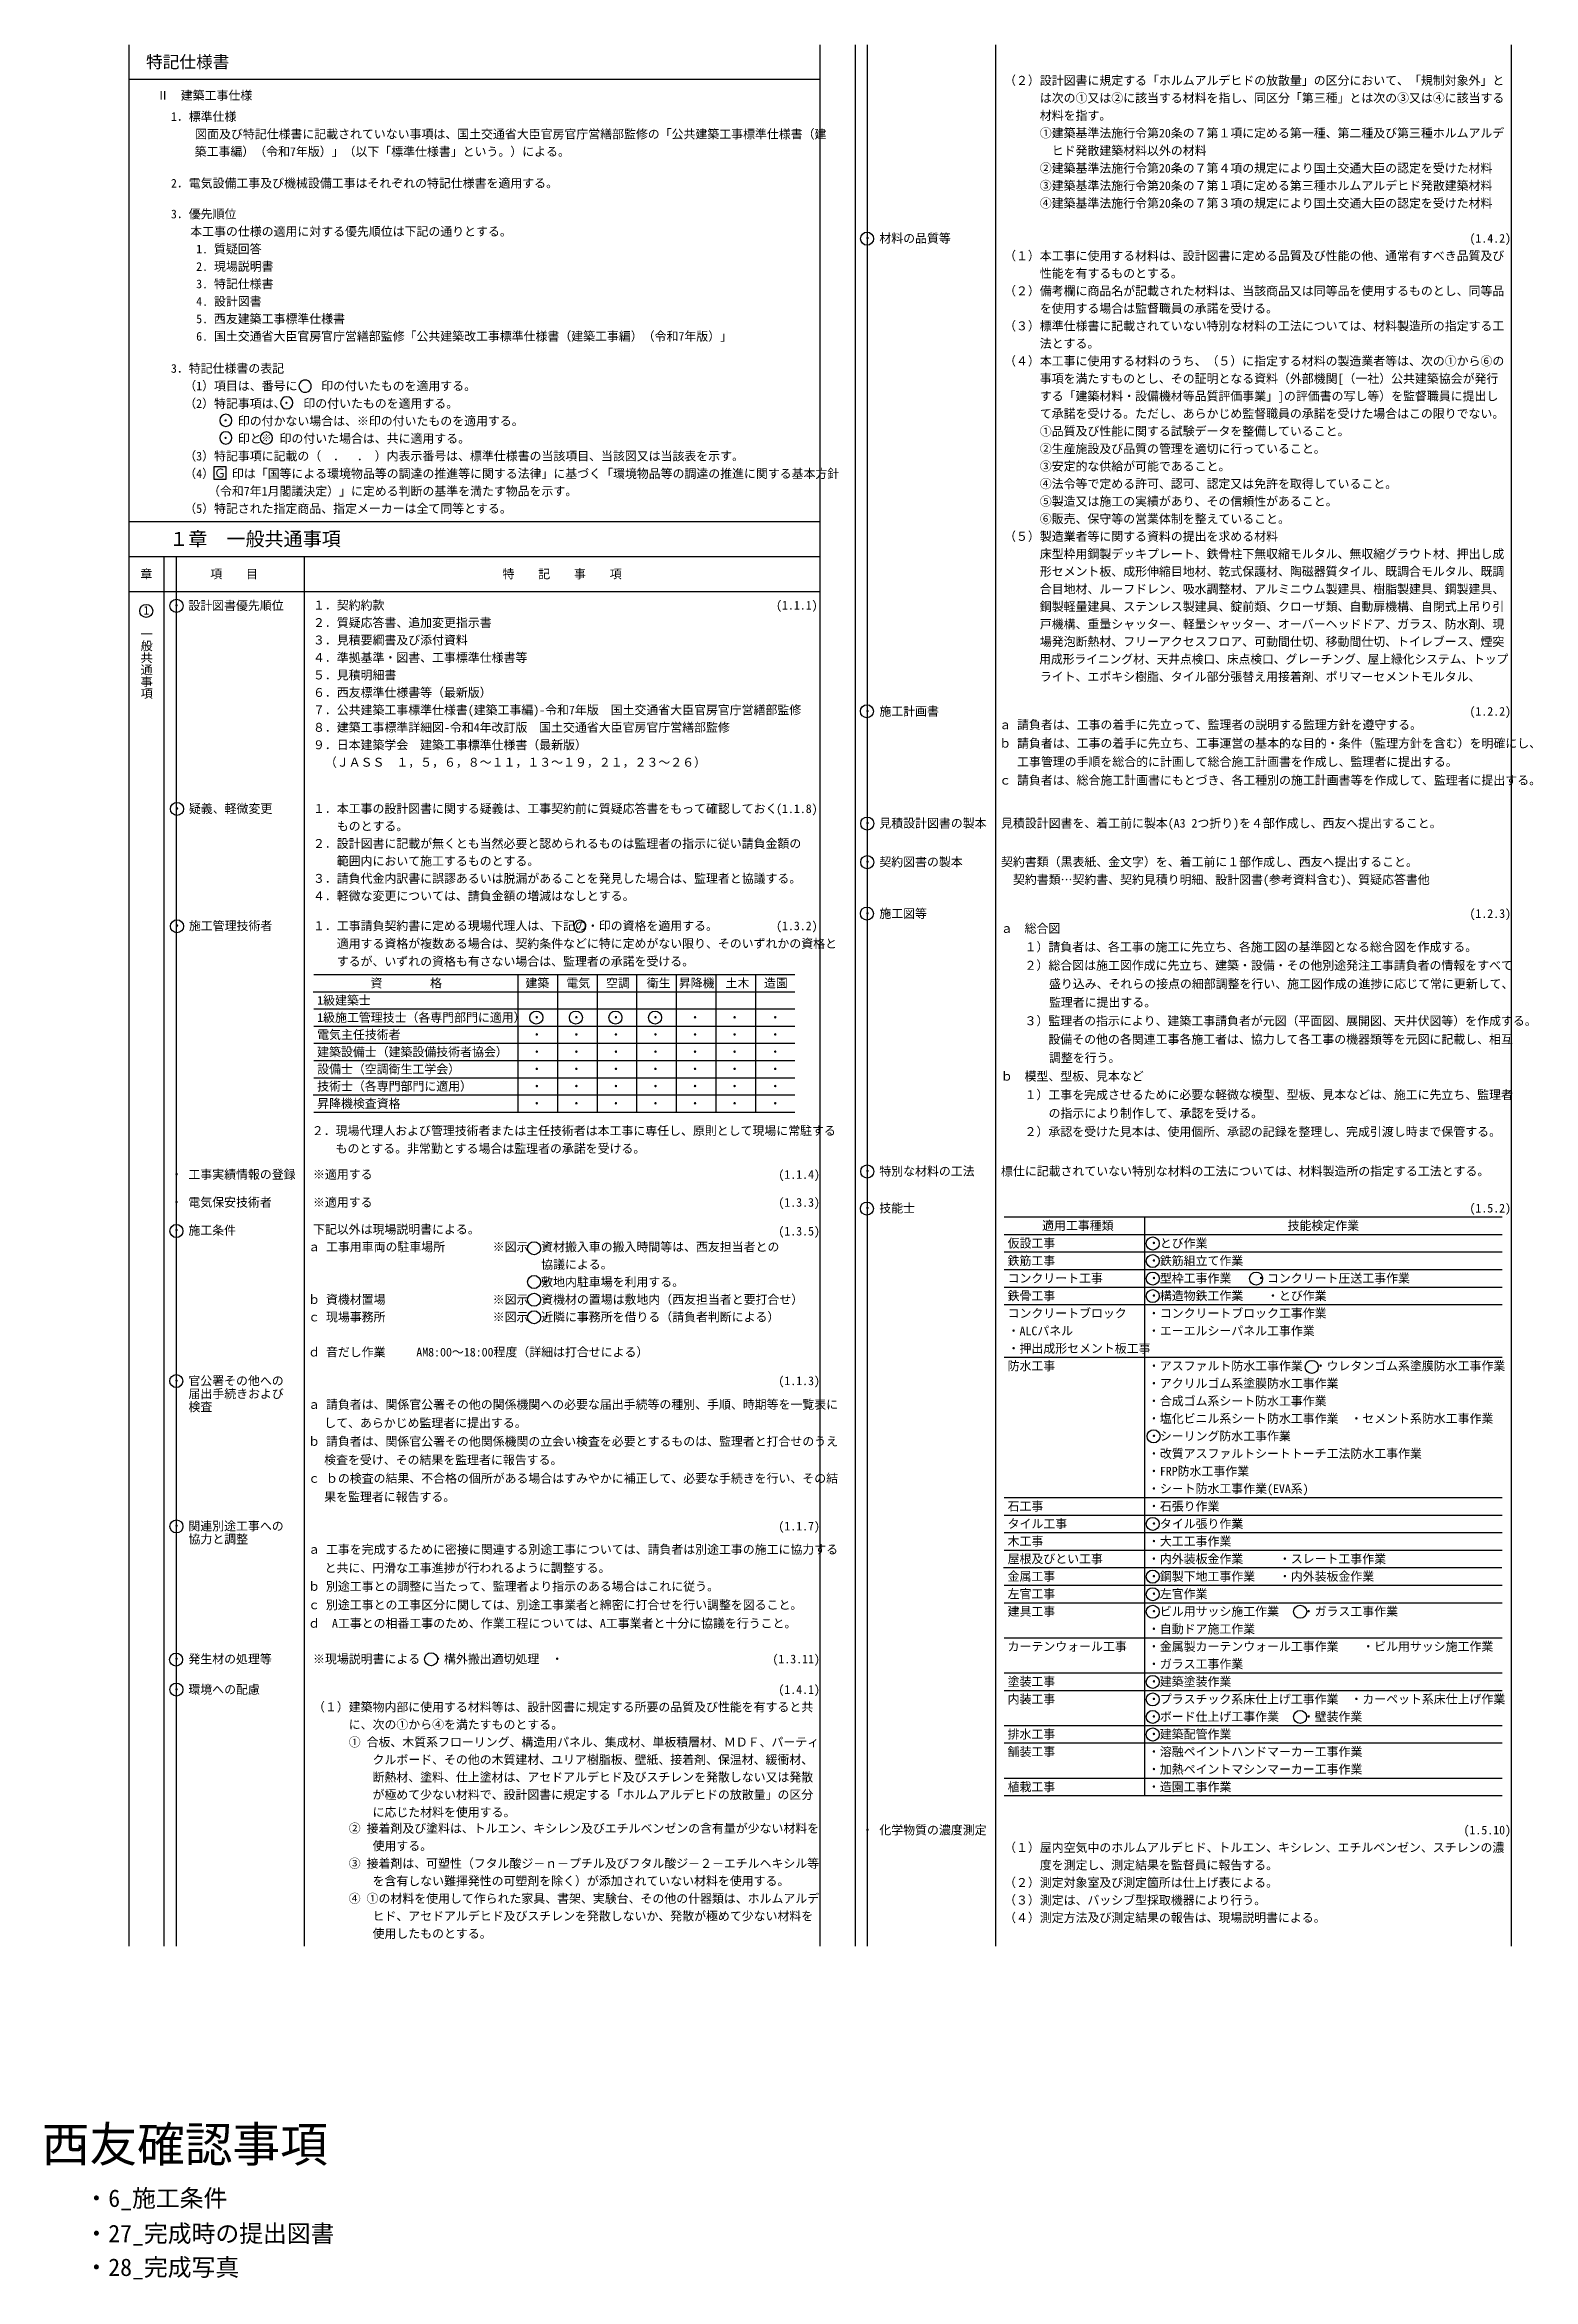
# Model space of a CAD drawing. Header units: millimetres. Extents: x 1 to 4376, y -95 to 584.
# Drawn here: x 1 to 427, y -56 to 584 of the extents above; entities that cross this region are included whole.
import ezdxf
from ezdxf.enums import TextEntityAlignment as Align

# ---------------------------------------------------------------- set-up
doc = ezdxf.new("R2010")
doc.units = ezdxf.units.MM
doc.header["$LTSCALE"] = 0.2
doc.layers.get('Defpoints').update_dxf_attribs({"color": 40})
for name, color, linetype in [('中枠', 6, 'Continuous'), ('文字', 7, 'Continuous'), ('文字2', 2, 'Continuous'), ('表', 4, 'Continuous')]:
    doc.layers.add(name, color=color, linetype=linetype)
doc.styles.add('@ＭＳ ゴシック', font='@MS Gothic.ttf', dxfattribs={"width": 0.85})
doc.styles.add('_Gothic_', font='MS Gothic.ttf', dxfattribs={"height": 1})
doc.styles.add('T_text', font='@MS Gothic.ttf')
doc.styles.add('text', font='MS Gothic.ttf')
doc.styles.add('ＭＳ ゴシック', font='MS Gothic.ttf')

msp = doc.modelspace()

# ---------------------------------------------------------------- texts
at = {"layer": 'Defpoints', "style": 'text'}
msp.add_text('ｄ\u3000A工事との相番工事のため、作業工程については、A工事業者と十分に協議を行うこと。', height=2.5, dxfattribs=at).set_placement((76.07, 130.76))
at = {"layer": '文字'}
for s, height, style, p in [('特記仕様書', 3.5, 'ＭＳ ゴシック', (29.66, 579.21)), ('Ⅱ\u3000建築工事仕様', 2.5, 'ＭＳ ゴシック', (32.78, 569.6)), ('（２）設計図書に規定する「ホルムアルデヒドの放散量」の区分において、「規制対象外」と', 2.5, 'ＭＳ ゴシック', (275.35, 573.88)), ('\u3000\u3000\u3000は次の①又は②に該当する材料を指し、同区分「第三種」とは次の③又は④に該当する', 2.5, 'ＭＳ ゴシック', (275.35, 568.86)), ('1．標準仕様', 2.5, 'ＭＳ ゴシック', (36.79, 563.55)), ('\u3000\u3000\u3000材料を指す。', 2.5, 'ＭＳ ゴシック', (275.35, 563.84)), (' \u3000 \u3000図面及び特記仕様書に記載されていない事項は、国土交通省大臣官房官庁営繕部監修の「公共建築工事標準仕様書（建', 2.5, 'ＭＳ ゴシック', (33.52, 558.53)), ('\u3000\u3000\u3000①建築基準法施行令第20条の７第１項に定める第一種、第二種及び第三種ホルムアルデ', 2.5, 'ＭＳ ゴシック', (275.35, 558.82)), ('\u3000  築工事編）（令和7年版）」（以下「標準仕様書」という。）による。', 2.5, 'ＭＳ ゴシック', (36.79, 553.51)), ('\u3000\u3000\u3000②建築基準法施行令第20条の７第４項の規定により国土交通大臣の認定を受けた材料', 2.5, 'ＭＳ ゴシック', (275.35, 548.77)), ('\u3000\u3000\u3000\u3000ヒド発散建築材料以外の材料', 2.5, 'ＭＳ ゴシック', (275.35, 553.79)), ('2．電気設備工事及び機械設備工事はそれぞれの特記仕様書を適用する。', 2.5, 'ＭＳ ゴシック', (36.79, 544.46)), ('\u3000\u3000\u3000③建築基準法施行令第20条の７第１項に定める第三種ホルムアルデヒド発散建築材料', 2.5, 'ＭＳ ゴシック', (275.35, 543.75)), ('\u3000\u3000\u3000④建築基準法施行令第20条の７第３項の規定により国土交通大臣の認定を受けた材料', 2.5, 'ＭＳ ゴシック', (275.35, 538.73)), ('3．優先順位', 2.5, 'text', (36.79, 535.65)), (' 本工事の仕様の適用に対する優先順位は下記の通りとする。', 2.5, 'text', (40.61, 530.64)), ('  1. 質疑回答\u3000', 2.5, 'text', (40.61, 525.62)), ('・ 材料の品質等', 2.5, 'ＭＳ ゴシック', (234.52, 528.68)), ('（１）本工事に使用する材料は、設計図書に定める品質及び性能の他、通常有すべき品質及び', 2.5, 'ＭＳ ゴシック', (275.35, 523.66)), ('  2. 現場説明書', 2.5, 'text', (40.61, 520.62)), ('\u3000\u3000\u3000性能を有するものとする。', 2.5, 'ＭＳ ゴシック', (275.35, 518.64)), ('  4. 設計図書', 2.5, 'text', (40.61, 510.62)), ('  3. 特記仕様書', 2.5, 'text', (40.61, 515.62)), ('（２）備考欄に商品名が記載された材料は、当該商品又は同等品を使用するものとし、同等品', 2.5, 'ＭＳ ゴシック', (275.35, 513.61)), ('  5. 西友建築工事標準仕様書', 2.5, 'text', (40.61, 505.62)), ('\u3000\u3000\u3000を使用する場合は監督職員の承諾を受ける。', 2.5, 'ＭＳ ゴシック', (275.35, 508.59)), ('  6. 国土交通省大臣官房官庁営繕部監修「公共建築改工事標準仕様書（建築工事編）（令和7年版）」', 2.5, 'text', (40.61, 500.62)), ('（３）標準仕様書に記載されていない特別な材料の工法については、材料製造所の指定する工', 2.5, 'ＭＳ ゴシック', (275.35, 503.57)), ('\u3000\u3000\u3000法とする。', 2.5, 'ＭＳ ゴシック', (275.35, 498.55)), ('3．特記仕様書の表記', 2.5, 'ＭＳ ゴシック', (36.79, 491.42)), ('（４）本工事に使用する材料のうち、（５）に指定する材料の製造業者等は、次の①から⑥の', 2.5, 'ＭＳ ゴシック', (275.35, 493.53)), ('（1）項目は、番号に\u3000\u3000印の付いたものを適用する。', 2.5, 'ＭＳ ゴシック', (40.61, 486.4)), ('\u3000\u3000\u3000事項を満たすものとし、その証明となる資料（外部機関[（一社）公共建築協会が発行', 2.5, 'ＭＳ ゴシック', (275.35, 488.5)), ('（2）特記事項は、\u3000 印の付いたものを適用する。', 2.5, 'ＭＳ ゴシック', (40.61, 481.37)), ('\u3000\u3000\u3000て承諾を受ける。ただし、あらかじめ監督職員の承諾を受けた場合はこの限りでない。', 2.5, 'ＭＳ ゴシック', (275.35, 478.46)), ('\u3000\u3000\u3000する「建築材料・設備機材等品質評価事業」]の評価書の写し等）を監督職員に提出し', 2.5, 'ＭＳ ゴシック', (275.35, 483.48)), ('\u3000\u3000 \u3000\u3000印の付かない場合は、※印の付いたものを適用する。', 2.5, 'ＭＳ ゴシック', (40.61, 476.35)), ('\u3000\u3000\u3000①品質及び性能に関する試験データを整備していること。', 2.5, 'ＭＳ ゴシック', (275.35, 473.44)), ('（3）特記事項に記載の（  ．  ． ）内表示番号は、標準仕様書の当該項目、当該図又は当該表を示す。', 2.5, 'ＭＳ ゴシック', (40.61, 466.31)), ('\u3000\u3000\u3000\u3000 印と\u3000 印の付いた場合は、共に適用する。', 2.5, 'ＭＳ ゴシック', (40.61, 471.33)), ('\u3000\u3000\u3000②生産施設及び品質の管理を適切に行っていること。', 2.5, 'ＭＳ ゴシック', (275.35, 468.41)), ('（4）\u3000 印は「国等による環境物品等の調達の推進等に関する法律」に基づく「環境物品等の調達の推進に関する基本方針', 2.5, 'ＭＳ ゴシック', (40.61, 461.28)), ('\u3000\u3000\u3000③安定的な供給が可能であること。', 2.5, 'ＭＳ ゴシック', (275.35, 463.39)), ('\u3000\u3000（令和7年1月閣議決定）」に定める判断の基準を満たす物品を示す。', 2.5, 'ＭＳ ゴシック', (40.61, 456.26)), ('\u3000\u3000\u3000④法令等で定める許可、認可、認定又は免許を取得していること。', 2.5, 'ＭＳ ゴシック', (275.35, 458.37)), ('\u3000\u3000\u3000⑤製造又は施工の実績があり、その信頼性があること。', 2.5, 'ＭＳ ゴシック', (275.35, 453.35)), ('（5）特記された指定商品、指定メーカーは全て同等とする。', 2.5, 'ＭＳ ゴシック', (40.61, 451.28)), ('\u3000\u3000\u3000⑥販売、保守等の営業体制を整えていること。', 2.5, 'ＭＳ ゴシック', (275.35, 448.32)), ('（５）製造業者等に関する資料の提出を求める材料', 2.5, 'ＭＳ ゴシック', (275.35, 443.3)), ('\u3000\u3000\u3000床型枠用鋼製デッキプレート、鉄骨柱下無収縮モルタル、無収縮グラウト材、押出し成', 2.5, 'ＭＳ ゴシック', (275.35, 438.28)), ('\u3000\u3000\u3000合目地材、ルーフドレン、吸水調整材、アルミニウム製建具、樹脂製建具、鋼製建具、', 2.5, 'ＭＳ ゴシック', (275.35, 428.23)), ('\u3000\u3000\u3000形セメント板、成形伸縮目地材、乾式保護材、陶磁器質タイル、既調合モルタル、既調', 2.5, 'ＭＳ ゴシック', (275.35, 433.26)), ('・ 設計図書優先順位', 2.5, 'ＭＳ ゴシック', (36.67, 423.5)), ('１．契約約款', 2.5, 'ＭＳ ゴシック', (77.46, 423.6)), ('\u3000\u3000\u3000鋼製軽量建具、ステンレス製建具、錠前類、クローザ類、自動扉機構、自閉式上吊り引', 2.5, 'ＭＳ ゴシック', (275.35, 423.21)), ('２．質疑応答書、追加変更指示書', 2.5, 'ＭＳ ゴシック', (77.46, 418.6)), ('\u3000\u3000\u3000戸機構、重量シャッター、軽量シャッター、オーバーヘッドドア、ガラス、防水剤、現', 2.5, 'ＭＳ ゴシック', (275.35, 418.19)), ('３．見積要綱書及び添付資料', 2.5, 'ＭＳ ゴシック', (77.46, 413.6)), ('４．準拠基準・図書、工事標準仕様書等', 2.5, 'ＭＳ ゴシック', (77.46, 408.6)), ('\u3000\u3000\u3000場発泡断熱材、フリーアクセスフロア、可動間仕切、移動間仕切、トイレブース、煙突', 2.5, 'ＭＳ ゴシック', (275.35, 413.17)), ('５．見積明細書', 2.5, 'ＭＳ ゴシック', (77.46, 403.6)), ('\u3000\u3000\u3000ライト、エポキシ樹脂、タイル部分張替え用接着剤、ポリマーセメントモルタル、', 2.5, 'ＭＳ ゴシック', (275.35, 403.12)), ('６．西友標準仕様書等（最新版）', 2.5, 'ＭＳ ゴシック', (77.46, 398.6)), ('７．公共建築工事標準仕様書(建築工事編)-令和7年版\u3000国土交通省大臣官房官庁営繕部監修\u3000', 2.5, 'ＭＳ ゴシック', (77.46, 393.6)), ('・ 施工計画書', 2.5, 'ＭＳ ゴシック', (234.52, 393.21)), ('８．建築工事標準詳細図-令和4年改訂版\u3000国土交通省大臣官房官庁営繕部監修\u3000', 2.5, 'ＭＳ ゴシック', (77.46, 388.6)), ('９．日本建築学会\u3000建築工事標準仕様書（最新版）', 2.5, 'ＭＳ ゴシック', (77.46, 383.6)), ('\u3000（ＪＡＳＳ\u3000１，５，６，８～１１，１３～１９，２１，２３～２６）', 2.5, 'ＭＳ ゴシック', (77.46, 378.6)), ('・ 疑義、軽微変更', 2.5, 'ＭＳ ゴシック', (36.83, 365.33)), ('１．本工事の設計図書に関する疑義は、工事契約前に質疑応答書をもって確認しておく', 2.5, 'ＭＳ ゴシック', (77.46, 365.33)), ('\u3000\u3000ものとする。', 2.5, 'ＭＳ ゴシック', (77.46, 360.33)), ('・ 見積設計図書の製本', 2.5, 'text', (234.52, 361.16)), ('見積設計図書を、着工前に製本(A3 2つ折り)を４部作成し、西友へ提出すること。', 2.5, 'text', (274.47, 361.16)), ('２．設計図書に記載が無くとも当然必要と認められるものは監理者の指示に従い請負金額の', 2.5, 'ＭＳ ゴシック', (77.46, 355.33)), ('３．請負代金内訳書に誤謬あるいは脱漏があることを発見した場合は、監理者と協議する。', 2.5, 'ＭＳ ゴシック', (77.46, 345.33)), ('\u3000\u3000範囲内において施工するものとする。', 2.5, 'ＭＳ ゴシック', (77.46, 350.33)), ('・ 契約図書の製本', 2.5, 'text', (234.52, 350.09)), ('契約書類（黒表紙、金文字）を、着工前に１部作成し、西友へ提出すること。', 2.5, 'text', (274.47, 350.09)), ('\u3000契約書類…契約書、契約見積り明細、設計図書(参考資料含む)、質疑応答書他', 2.5, 'text', (274.47, 345)), ('４．軽微な変更については、請負金額の増減はなしとする。', 2.5, 'ＭＳ ゴシック', (77.46, 340.33)), ('・ 施工管理技術者', 2.5, 'ＭＳ ゴシック', (36.83, 331.78)), ('１．工事請負契約書に定める現場代理人は、下記の・印の資格を適用する。', 2.5, 'ＭＳ ゴシック', (77.46, 331.78)), ('・ 施工図等', 2.5, 'ＭＳ ゴシック', (234.52, 335.3)), ('\u3000\u3000適用する資格が複数ある場合は、契約条件などに特に定めがない限り、そのいずれかの資格と', 2.5, 'ＭＳ ゴシック', (77.46, 326.69)), ('\u3000\u3000するが、いずれの資格も有さない場合は、監理者の承諾を受ける。', 2.5, 'ＭＳ ゴシック', (77.46, 321.59)), ('資\u3000\u3000\u3000\u3000格', 2.5, 'ＭＳ ゴシック', (93.93, 315.38)), ('建築', 2.5, 'ＭＳ ゴシック', (138.3, 315.38)), ('電気', 2.5, 'ＭＳ ゴシック', (150.01, 315.38)), ('空調', 2.5, 'ＭＳ ゴシック', (161.38, 315.38)), ('衛生', 2.5, 'ＭＳ ゴシック', (173.05, 315.38)), ('昇降機', 2.5, 'ＭＳ ゴシック', (182.21, 315.38)), ('土木', 2.5, 'ＭＳ ゴシック', (195.58, 315.38)), ('造園', 2.5, 'ＭＳ ゴシック', (206.59, 315.38)), ('1級建築士', 2.5, 'ＭＳ ゴシック', (78.66, 310.45)), ('1級施工管理技士（各専門部門に適用）', 2.5, 'ＭＳ ゴシック', (78.66, 305.52)), ('電気主任技術者', 2.5, 'ＭＳ ゴシック', (78.66, 300.6)), ('・', 2.5, 'ＭＳ ゴシック', (139.84, 305.52)), ('・', 2.5, 'ＭＳ ゴシック', (151.17, 305.52)), ('・', 2.5, 'ＭＳ ゴシック', (162.5, 305.52)), ('・', 2.5, 'ＭＳ ゴシック', (173.82, 305.52)), ('・', 2.5, 'ＭＳ ゴシック', (185.15, 305.52)), ('・', 2.5, 'ＭＳ ゴシック', (196.48, 305.52)), ('・', 2.5, 'ＭＳ ゴシック', (208.11, 305.52)), ('建築設備士（建築設備技術者協会）', 2.5, 'ＭＳ ゴシック', (78.66, 295.67)), ('設備士（空調衛生工学会）', 2.5, 'ＭＳ ゴシック', (78.66, 290.74)), ('技術士（各専門部門に適用）', 2.5, 'ＭＳ ゴシック', (78.66, 285.82)), ('昇降機検査資格', 2.5, 'ＭＳ ゴシック', (78.66, 280.89)), ('２．現場代理人および管理技術者または主任技術者は本工事に専任し、原則として現場に常駐する', 2.5, 'ＭＳ ゴシック', (77.13, 273.09)), ('\u3000\u3000ものとする。非常勤とする場合は監理者の承諾を受ける。', 2.5, 'ＭＳ ゴシック', (77.13, 267.99)), ('・ 特別な材料の工法', 2.5, 'text', (234.52, 261.51)), ('標仕に記載されていない特別な材料の工法については、材料製造所の指定する工法とする。', 2.5, 'text', (274.47, 261.51)), ('・ 工事実績情報の登録', 2.5, 'ＭＳ ゴシック', (36.68, 260.58)), ('※適用する', 2.5, 'ＭＳ ゴシック', (77.47, 260.58)), ('・ 電気保安技術者', 2.5, 'ＭＳ ゴシック', (36.68, 252.58)), ('※適用する', 2.5, 'ＭＳ ゴシック', (77.47, 252.58)), ('・ 技能士', 2.5, 'ＭＳ ゴシック', (234.52, 250.93)), ('・ 施工条件', 2.5, 'ＭＳ ゴシック', (36.68, 244.58)), ('下記以外は現場説明書による。', 2.5, 'ＭＳ ゴシック', (77.47, 244.85)), ('ａ 工事用車両の駐車場所\u3000\u3000\u3000\u3000※図示\u3000・', 2.5, 'ＭＳ ゴシック', (76.07, 239.83)), ('資材搬入車の搬入時間等は、西友担当者との', 2.5, 'ＭＳ ゴシック', (142.8, 239.83)), ('仮設工事', 2.5, 'ＭＳ ゴシック', (276.36, 240.88)), ('鉄筋工事', 2.5, 'ＭＳ ゴシック', (276.36, 235.86)), ('・とび作業', 2.5, 'ＭＳ ゴシック', (316.54, 240.88)), ('・鉄筋組立て作業', 2.5, 'ＭＳ ゴシック', (316.54, 235.86)), ('協議による。', 2.5, 'ＭＳ ゴシック', (142.8, 234.81)), ('敷地内駐車場を利用する。', 2.5, 'ＭＳ ゴシック', (142.8, 229.78)), ('コンクリート工事', 2.5, 'ＭＳ ゴシック', (276.36, 230.84)), ('・型枠工事作業    ・コンクリート圧送工事作業', 2.5, 'ＭＳ ゴシック', (316.54, 230.84)), ('ｂ 資機材置場\u3000\u3000\u3000\u3000\u3000\u3000\u3000\u3000\u3000※図示\u3000・', 2.5, 'ＭＳ ゴシック', (76.07, 224.76)), ('資機材の置場は敷地内（西友担当者と要打合せ）', 2.5, 'ＭＳ ゴシック', (142.8, 224.76)), ('\u3000\u3000\u3000\u3000\u3000\u3000\u3000\u3000\u3000\u3000\u3000\u3000\u3000\u3000\u3000\u3000\u3000\u3000\u3000\u3000・', 2.5, 'ＭＳ ゴシック', (74.15, 229.78)), ('鉄骨工事', 2.5, 'ＭＳ ゴシック', (276.36, 225.82)), ('・構造物鉄工作業    ・とび作業', 2.5, 'ＭＳ ゴシック', (316.54, 225.82)), ('ｃ 現場事務所\u3000\u3000\u3000\u3000\u3000\u3000\u3000\u3000\u3000※図示\u3000・', 2.5, 'ＭＳ ゴシック', (76.07, 219.74)), ('近隣に事務所を借りる（請負者判断による）', 2.5, 'ＭＳ ゴシック', (142.8, 219.74)), ('コンクリートブロック', 2.5, 'ＭＳ ゴシック', (276.36, 220.8)), ('・コンクリートブロック工事作業   ', 2.5, 'ＭＳ ゴシック', (316.54, 220.8)), ('ｄ 音だし作業', 2.5, 'ＭＳ ゴシック', (76.07, 209.69)), ('AM8:00～18:00程度（詳細は打合せによる）', 2.5, 'ＭＳ ゴシック', (107.04, 209.69)), ('・ALCパネル', 2.5, 'ＭＳ ゴシック', (276.36, 215.77)), ('・押出成形セメント板工事', 2.5, 'ＭＳ ゴシック', (276.36, 210.75)), ('・エーエルシーパネル工事作業', 2.5, 'ＭＳ ゴシック', (316.54, 215.77)), ('防水工事', 2.5, 'ＭＳ ゴシック', (276.36, 205.73)), ('・アスファルト防水工事作業\u3000・ウレタンゴム系塗膜防水工事作業', 2.5, 'ＭＳ ゴシック', (316.54, 205.73)), ('・ 官公署その他への', 2.5, 'ＭＳ ゴシック', (36.68, 201.48)), ('届出手続きおよび', 2.5, 'ＭＳ ゴシック', (41.82, 197.75)), ('・アクリルゴム系塗膜防水工事作業', 2.5, 'ＭＳ ゴシック', (316.54, 200.71)), ('検査', 2.5, 'ＭＳ ゴシック', (41.82, 194.02)), ('・合成ゴム系シート防水工事作業', 2.5, 'ＭＳ ゴシック', (316.54, 195.68)), ('・塩化ビニル系シート防水工事作業\u3000・セメント系防水工事作業', 2.5, 'ＭＳ ゴシック', (316.54, 190.66)), ('・シーリング防水工事作業', 2.5, 'ＭＳ ゴシック', (316.54, 185.64)), ('・改質アスファルトシートトーチ工法防水工事作業', 2.5, 'ＭＳ ゴシック', (316.54, 180.62)), ('・FRP防水工事作業', 2.5, 'ＭＳ ゴシック', (316.54, 175.59)), ('石工事', 2.5, 'ＭＳ ゴシック', (276.36, 165.55)), ('・シ－ト防水工事作業(EVA系)', 2.5, 'ＭＳ ゴシック', (316.54, 170.57)), ('・石張り作業', 2.5, 'ＭＳ ゴシック', (316.54, 165.55)), ('・ 関連別途工事への', 2.5, 'ＭＳ ゴシック', (36.68, 159.87)), ('タイル工事', 2.5, 'ＭＳ ゴシック', (276.36, 160.53)), ('・タイル張り作業', 2.5, 'ＭＳ ゴシック', (316.54, 160.53)), ('協力と調整', 2.5, 'ＭＳ ゴシック', (41.82, 156.14)), ('木工事', 2.5, 'ＭＳ ゴシック', (276.36, 155.51)), ('・大工工事作業', 2.5, 'ＭＳ ゴシック', (316.54, 155.51)), ('屋根及びとい工事', 2.5, 'ＭＳ ゴシック', (276.36, 150.48)), ('・内外装板金作業\u3000    ・スレート工事作業', 2.5, 'ＭＳ ゴシック', (316.54, 150.48)), ('左官工事', 2.5, 'ＭＳ ゴシック', (276.36, 140.44)), ('金属工事', 2.5, 'ＭＳ ゴシック', (276.36, 145.46)), ('・鋼製下地工事作業    ・内外装板金作業\u3000', 2.5, 'ＭＳ ゴシック', (316.54, 145.46)), ('・左官作業', 2.5, 'ＭＳ ゴシック', (316.54, 140.44)), ('建具工事', 2.5, 'ＭＳ ゴシック', (276.36, 135.42)), ('・ビル用サッシ施工作業    ・ガラス工事作業', 2.5, 'ＭＳ ゴシック', (316.54, 135.42)), ('・自動ドア施工作業', 2.5, 'ＭＳ ゴシック', (316.54, 130.39)), ('・ 発生材の処理等', 2.5, 'ＭＳ ゴシック', (36.68, 121.8)), ('※現場説明書による\u3000・構外搬出適切処理\u3000・', 2.5, 'ＭＳ ゴシック', (77.47, 121.8)), ('カーテンウォール工事', 2.5, 'ＭＳ ゴシック', (276.36, 125.37)), ('・金属製カーテンウォール工事作業    ・ビル用サッシ施工作業', 2.5, 'ＭＳ ゴシック', (316.54, 125.37)), ('・ガラス工事作業', 2.5, 'ＭＳ ゴシック', (316.54, 120.35)), ('塗装工事', 2.5, 'ＭＳ ゴシック', (276.36, 115.33)), ('・建築塗装作業', 2.5, 'ＭＳ ゴシック', (316.54, 115.33)), ('・ 環境への配慮', 2.5, 'ＭＳ ゴシック', (36.68, 113.06)), ('（１）建築物内部に使用する材料等は、設計図書に規定する所要の品質及び性能を有すると共', 2.5, 'ＭＳ ゴシック', (77.47, 108.04)), ('内装工事', 2.5, 'ＭＳ ゴシック', (276.36, 110.3)), ('・プラスチック系床仕上げ工事作業\u3000・カーペット系床仕上げ作業', 2.5, 'ＭＳ ゴシック', (316.54, 110.3)), ('\u3000\u3000\u3000に、次の①から④を満たすものとする。', 2.5, 'ＭＳ ゴシック', (77.47, 103.02)), ('・ボード仕上げ工事作業    ・壁装作業', 2.5, 'ＭＳ ゴシック', (316.54, 105.28)), ('\u3000\u3000\u3000① 合板、木質系フローリング、構造用パネル、集成材、単板積層材、ＭＤＦ、パーティ', 2.5, 'ＭＳ ゴシック', (77.47, 97.99)), ('舗装工事', 2.5, 'ＭＳ ゴシック', (276.36, 95.24)), ('排水工事', 2.5, 'ＭＳ ゴシック', (276.36, 100.26)), ('・建築配管作業', 2.5, 'ＭＳ ゴシック', (316.54, 100.26)), ('・溶融ペイントハンドマーカー工事作業', 2.5, 'ＭＳ ゴシック', (316.54, 95.24)), ('\u3000\u3000\u3000\u3000\u3000断熱材、塗料、仕上塗材は、アセドアルデヒド及びスチレンを発散しない又は発散', 2.5, 'ＭＳ ゴシック', (77.47, 87.95)), ('\u3000\u3000\u3000\u3000\u3000クルボード、その他の木質建材、ユリア樹脂板、壁紙、接着剤、保温材、緩衝材、', 2.5, 'ＭＳ ゴシック', (77.47, 92.97)), ('・加熱ペイントマシンマーカー工事作業', 2.5, 'ＭＳ ゴシック', (316.54, 90.21)), ('\u3000\u3000\u3000\u3000\u3000が極めて少ない材料で、設計図書に規定する「ホルムアルデヒドの放散量」の区分', 2.5, 'ＭＳ ゴシック', (77.47, 82.93)), ('植栽工事', 2.5, 'ＭＳ ゴシック', (276.36, 85.19)), ('・造園工事作業', 2.5, 'ＭＳ ゴシック', (316.54, 85.19)), ('\u3000\u3000\u3000\u3000\u3000に応じた材料を使用する。', 2.5, 'ＭＳ ゴシック', (77.47, 77.9)), ('\u3000\u3000\u3000② 接着剤及び塗料は、トルエン、キシレン及びエチルベンゼンの含有量が少ない材料を', 2.5, 'ＭＳ ゴシック', (77.47, 73.28)), ('・ 化学物質の濃度測定', 2.5, 'ＭＳ ゴシック', (234.52, 72.82)), ('\u3000\u3000\u3000③ 接着剤は、可塑性（フタル酸ジ－ｎ－プチル及びフタル酸ジ－２－エチルヘキシル等', 2.5, 'ＭＳ ゴシック', (77.47, 63.24)), ('\u3000\u3000\u3000\u3000\u3000使用する。', 2.5, 'ＭＳ ゴシック', (77.47, 68.26)), ('（１）屋内空気中のホルムアルデヒド、トルエン、キシレン、エチルベンゼン、スチレンの濃', 2.5, 'ＭＳ ゴシック', (275.35, 67.8)), ('\u3000\u3000\u3000度を測定し、測定結果を監督員に報告する。', 2.5, 'ＭＳ ゴシック', (275.35, 62.78)), ('\u3000\u3000\u3000\u3000\u3000を含有しない難揮発性の可塑剤を除く）が添加されていない材料を使用する。', 2.5, 'ＭＳ ゴシック', (77.47, 58.22)), ('（２）測定対象室及び測定箇所は仕上げ表による。', 2.5, 'ＭＳ ゴシック', (275.35, 57.76)), ('\u3000\u3000\u3000④ ①の材料を使用して作られた家具、書架、実験台、その他の什器類は、ホルムアルデ', 2.5, 'ＭＳ ゴシック', (77.47, 53.19)), ('（３）測定は、バッシブ型採取機器により行う。', 2.5, 'ＭＳ ゴシック', (275.35, 52.73)), ('\u3000\u3000\u3000\u3000\u3000ヒド、アセドアルデヒド及びスチレンを発散しないか、発散が極めて少ない材料を', 2.5, 'ＭＳ ゴシック', (77.47, 48.17)), ('（４）測定方法及び測定結果の報告は、現場説明書による。', 2.5, 'ＭＳ ゴシック', (275.35, 47.71)), ('\u3000\u3000\u3000\u3000\u3000使用したものとする。', 2.5, 'ＭＳ ゴシック', (77.47, 43.15)), ('西友確認事項', 10, 'ＭＳ ゴシック', (-0.16, -17.2)), ('・6_施工条件', 5, 'ＭＳ ゴシック', (12.03, -32.62)), ('・27_完成時の提出図書', 5, 'ＭＳ ゴシック', (12.03, -42.73)), ('・28_完成写真', 5, 'ＭＳ ゴシック', (12.03, -52.39))]:
    msp.add_text(s, height=height, dxfattribs=dict(at, style=style)).set_placement(p, align=Align.MIDDLE_LEFT)
at = {"layer": '文字', "style": 'ＭＳ ゴシック'}
for s, p in [('(1.4.2)', (420.5, 528.68)), ('(1.1.1)', (221.96, 423.6)), ('(1.2.2)', (420.5, 393.21)), ('(1.1.8)', (221.96, 365.33)), ('(1.3.2)', (221.96, 331.78)), ('(1.2.3)', (420.5, 335.3)), ('(1.1.4)', (222.62, 260.58)), ('(1.3.3)', (222.62, 252.58)), ('(1.5.2)', (420.5, 250.93)), ('(1.3.5)', (222.62, 244.34)), ('(1.1.3)', (222.62, 201.48)), ('(1.1.7)', (222.62, 159.87)), ('(1.3.11)', (222.62, 121.8)), ('(1.4.1)', (222.62, 113.06)), ('(1.5.10)', (420.5, 72.82))]:
    msp.add_text(s, height=2.5, dxfattribs=at).set_placement(p, align=Align.MIDDLE_RIGHT)
at = {"layer": '文字', "linetype": 'ByBlock', "lineweight": -2, "style": 'T_text'}
for p in [(69.93, 481.57), (52.51, 476.55), (52.51, 471.53)]:
    msp.add_text('・', height=2.26, rotation=90, dxfattribs=at).set_placement(p, align=Align.MIDDLE_CENTER)
at = {"layer": '文字', "linetype": 'ByBlock', "lineweight": -2, "style": 'text'}
msp.add_text('※', height=2.01, dxfattribs=at).set_placement((64.13, 471.49), align=Align.MIDDLE_CENTER)
msp.add_text('Ｇ', height=2.51, dxfattribs=at).set_placement((50.83, 461.45), align=Align.MIDDLE)
at = {"layer": '文字', "color": 7, "lineweight": -3, "style": '_Gothic_'}
msp.add_text('１章\u3000一般共通事項', height=4, dxfattribs=at).set_placement((36.32, 442.59), align=Align.MIDDLE_LEFT)
at = {"layer": '文字'}
for s, style, p in [('章', 'ＭＳ ゴシック', (29.76, 432.55)), ('項\u3000\u3000目', 'ＭＳ ゴシック', (54.87, 432.55)), ('特\u3000\u3000記\u3000\u3000事\u3000\u3000項', 'ＭＳ ゴシック', (148.79, 432.55)), ('1', '@ＭＳ ゴシック', (29.76, 422.14)), ('適用工事種類', 'ＭＳ ゴシック', (296.45, 245.91)), ('技能検定作業', 'ＭＳ ゴシック', (366.76, 245.91))]:
    msp.add_text(s, height=2.5, dxfattribs=dict(at, style=style)).set_placement(p, align=Align.MIDDLE_CENTER)
at = {"layer": '文字', "style": '@ＭＳ ゴシック'}
msp.add_text('一般共通事項', height=2.5, rotation=270, dxfattribs=at).set_placement((29.76, 417.12), align=Align.MIDDLE_LEFT)
at = {"layer": '文字', "style": 'ＭＳ ゴシック', "width": 0.984615}
msp.add_text('\u3000\u3000\u3000用成形ライニング材、天井点検口、床点検口、グレーチング、屋上緑化システム、トップ', height=2.5, dxfattribs=at).set_placement((275.35, 408.15), align=Align.MIDDLE_LEFT)
at = {"layer": '文字', "style": 'text'}
for s, p in [('ａ 請負者は、工事の着手に先立って、監理者の説明する監理方針を遵守する。', (273.95, 388.1)), ('ｂ 請負者は、工事の着手に先立ち、工事運営の基本的な目的・条件（監理方針を含む）を明確にし、', (273.95, 382.8)), ('\u3000 工事管理の手順を総合的に計画して総合施工計画書を作成し、監理者に提出する。', (273.95, 377.51)), ('ｃ 請負者は、総合施工計画書にもとづき、各工種別の施工計画書等を作成して、監理者に提出する。', (273.95, 372.22)), ('ａ\u3000総合図', (274.4, 329.77)), ('\u3000\u3000１）請負者は、各工事の施工に先立ち、各施工図の基準図となる総合図を作成する。', (274.4, 324.48)), ('\u3000\u3000２）総合図は施工図作成に先立ち、建築・設備・その他別途発注工事請負者の情報をすべて', (274.4, 319.19)), ('\u3000\u3000\u3000\u3000\u3000盛り込み、それらの接点の細部調整を行い、施工図作成の進捗に応じて常に更新して、', (271.15, 313.9)), ('\u3000\u3000\u3000\u3000\u3000監理者に提出する。', (271.15, 308.6)), ('\u3000\u3000３）監理者の指示により、建築工事請負者が元図（平面図、展開図、天井伏図等）を作成する。', (274.4, 303.31)), ('\u3000\u3000\u3000\u3000設備その他の各関連工事各施工者は、協力して各工事の機器類等を元図に記載し、相互', (274.4, 298.02)), ('\u3000\u3000\u3000\u3000\u3000調整を行う。', (271.15, 292.73)), ('ｂ\u3000模型、型板、見本など', (274.4, 287.44)), ('\u3000\u3000１）工事を完成させるために必要な軽微な模型、型板、見本などは、施工に先立ち、監理者', (274.4, 282.14)), ('\u3000\u3000\u3000\u3000\u3000の指示により制作して、承認を受ける。', (271.04, 276.85)), ('\u3000\u3000２）承認を受けた見本は、使用個所、承認の記録を整理し、完成引渡し時まで保管する。', (274.4, 271.56)), ('ａ 請負者は、関係官公署その他の関係機関への必要な届出手続等の種別、手順、時期等を一覧表に', (76.07, 193.44)), ('ｂ 請負者は、関係官公署その他関係機関の立会い検査を必要とするものは、監理者と打合せのうえ', (76.07, 182.86)), ('して、あらかじめ監理者に提出する。', (80.68, 188.15)), ('検査を受け、その結果を監理者に報告する。', (80.68, 177.56)), ('ｃ ｂの検査の結果、不合格の個所がある場合はすみやかに補正して、必要な手続きを行い、その結', (76.07, 172.27)), ('果を監理者に報告する。', (80.68, 166.98)), ('ａ 工事を完成するために密接に関連する別途工事については、請負者は別途工事の施工に協力する', (76.07, 151.93)), ('と共に、円滑な工事進捗が行われるように調整する。', (80.79, 146.63)), ('ｂ 別途工事との調整に当たって、監理者より指示のある場合はこれに従う。', (76.07, 141.34)), ('ｃ 別途工事との工事区分に関しては、別途工事業者と綿密に打合せを行い調整を図ること。', (76.07, 136.05))]:
    msp.add_text(s, height=2.5, dxfattribs=at).set_placement(p)
at = {"layer": '文字', "color": 8, "true_color": 0x808080, "style": 'ＭＳ ゴシック'}
for p in [(139.84, 300.6), (151.17, 300.6), (162.5, 300.6), (173.82, 300.6), (185.15, 300.6), (196.48, 300.6), (208.11, 300.6), (139.84, 295.67), (151.17, 295.67), (162.5, 295.67), (173.82, 295.67), (185.15, 295.67), (196.48, 295.67), (208.11, 295.67), (139.84, 290.74), (151.17, 290.74), (162.5, 290.74), (173.82, 290.74), (185.15, 290.74), (196.48, 290.74), (208.11, 290.74), (139.84, 285.82), (151.17, 285.82), (162.5, 285.82), (173.82, 285.82), (185.15, 285.82), (196.48, 285.82), (208.11, 285.82), (139.84, 280.89), (151.17, 280.89), (162.5, 280.89), (173.82, 280.89), (185.15, 280.89), (196.48, 280.89), (208.11, 280.89)]:
    msp.add_text('・', height=2.5, dxfattribs=at).set_placement(p, align=Align.MIDDLE_LEFT)

# ---------------------------------------------------------------- linework, layer by layer
at = {"layer": 'Defpoints', "color": 251}
for p, q in [((236.16, 584.14), (236.16, 39.52)), ((38.28, 437.57), (38.28, 39.52))]:
    msp.add_line(p, q, dxfattribs=at)
at = {"layer": 'Defpoints'}
for centre in [(363.45, 205.46), (318.14, 185.58)]:
    msp.add_circle(centre, 1.87, dxfattribs=at)
at = {"layer": '中枠'}
for p, q in [((24.74, 584.14), (24.74, 39.52)), ((222.62, 584.14), (222.62, 39.52)), ((232.66, 584.14), (232.66, 39.52)), ((272.84, 584.14), (272.84, 39.52)), ((420.5, 584.14), (420.5, 39.52)), ((24.74, 574.29), (222.62, 574.29)), ((24.74, 447.62), (222.62, 447.62)), ((24.74, 437.57), (222.62, 437.57)), ((34.78, 437.57), (34.78, 39.52)), ((74.96, 437.57), (74.96, 39.52)), ((24.74, 427.53), (222.62, 427.53))]:
    msp.add_line(p, q, dxfattribs=at)
at = {"layer": '文字', "linetype": 'ByBlock', "lineweight": -2}
msp.add_lwpolyline([(49.07, 459.69), (52.59, 459.69), (52.59, 463.21), (49.07, 463.21)], close=True, dxfattribs=at)
at = {"layer": '文字2'}
for points in [[(76.96, 486.32, 1), (73.44, 486.35, 1)], [(71.69, 481.57, 1), (68.17, 481.57, 1)], [(54.26, 476.55, 1), (50.75, 476.55, 1)], [(54.26, 471.53, 1), (50.75, 471.53, 1)], [(65.89, 471.49, 1), (62.38, 471.49, 1)], [(155.62, 331.66, 1), (152.17, 331.69, 1)]]:
    msp.add_lwpolyline(points, format="xyb", close=True, dxfattribs=at)
for centre in [(236.1, 528.58), (29.71, 421.98), (38.39, 423.43), (236.06, 393.22), (38.52, 365.26), (236.16, 361.08), (236.16, 350.01), (38.52, 331.65), (236.06, 335.3), (141.41, 305.5), (152.74, 305.5), (164.07, 305.5), (175.4, 305.5), (236.16, 261.43), (236.06, 250.8), (38.35, 244.38), (140.75, 239.44), (317.9, 240.8), (317.9, 235.78), (140.75, 229.78), (317.9, 230.76), (347.5, 230.76), (140.75, 224.69), (317.9, 225.74), (140.75, 219.67), (38.32, 201.41), (38.35, 159.77), (317.9, 160.49), (317.9, 145.38), (317.9, 140.36), (317.9, 135.34), (360.13, 135.34), (38.25, 121.63), (111.26, 121.73), (317.9, 115.25), (38.34, 113.06), (317.9, 110.22), (317.9, 105.2), (360.1, 105.2), (317.9, 100.18)]:
    msp.add_circle(centre, 1.87, dxfattribs=at)
at = {"layer": '表'}
for p, q in [((77.67, 317.84), (215.47, 317.84)), ((136.15, 317.84), (136.15, 278.43)), ((147.48, 317.84), (147.48, 278.43)), ((147.48, 317.84), (147.48, 278.43)), ((158.81, 317.84), (158.81, 278.43)), ((158.81, 317.84), (158.81, 278.43)), ((170.14, 317.84), (170.14, 278.43)), ((170.14, 317.84), (170.14, 278.43)), ((181.48, 317.84), (181.48, 278.43)), ((181.48, 317.84), (181.48, 278.43)), ((192.81, 317.84), (192.81, 278.43)), ((192.81, 317.84), (192.81, 278.43)), ((204.14, 317.84), (204.14, 278.43)), ((204.14, 317.84), (204.14, 278.43)), ((77.52, 312.91), (215.47, 312.91)), ((77.67, 307.99), (215.47, 307.99)), ((77.67, 303.06), (215.47, 303.06)), ((77.67, 298.13), (215.47, 298.13)), ((77.67, 293.21), (215.47, 293.21)), ((77.67, 288.28), (215.47, 288.28)), ((77.52, 283.35), (215.47, 283.35)), ((77.67, 278.43), (215.47, 278.43)), ((275.35, 248.42), (417.99, 248.42)), ((275.35, 243.4), (417.99, 243.4)), ((315.53, 248.42), (315.53, 82.68)), ((275.35, 238.37), (417.99, 238.37)), ((275.35, 233.35), (417.99, 233.35)), ((275.35, 228.33), (417.99, 228.33)), ((275.35, 223.31), (417.99, 223.31)), ((275.35, 208.24), (417.99, 208.24)), ((275.35, 168.06), (417.99, 168.06)), ((275.35, 163.04), (417.99, 163.04)), ((275.35, 158.02), (417.99, 158.02)), ((275.2, 147.97), (417.83, 147.97)), ((275.35, 152.99), (417.99, 152.99)), ((275.35, 142.95), (417.99, 142.95)), ((275.35, 137.93), (417.99, 137.93)), ((275.35, 127.88), (417.99, 127.88)), ((275.35, 117.84), (417.99, 117.84)), ((275.35, 112.82), (417.99, 112.82)), ((275.35, 102.77), (417.99, 102.77)), ((275.35, 97.75), (417.99, 97.75)), ((275.35, 87.7), (417.99, 87.7)), ((275.35, 82.68), (417.99, 82.68))]:
    msp.add_line(p, q, dxfattribs=at)

msp.set_redraw_order([(e.dxf.handle, doc.entitydb.next_handle()) for e in msp.query("TEXT MTEXT ATTDEF DIMENSION ARC_DIMENSION")])  # texts and dimensions are drawn at this point

doc.saveas('drawing.dxf')
